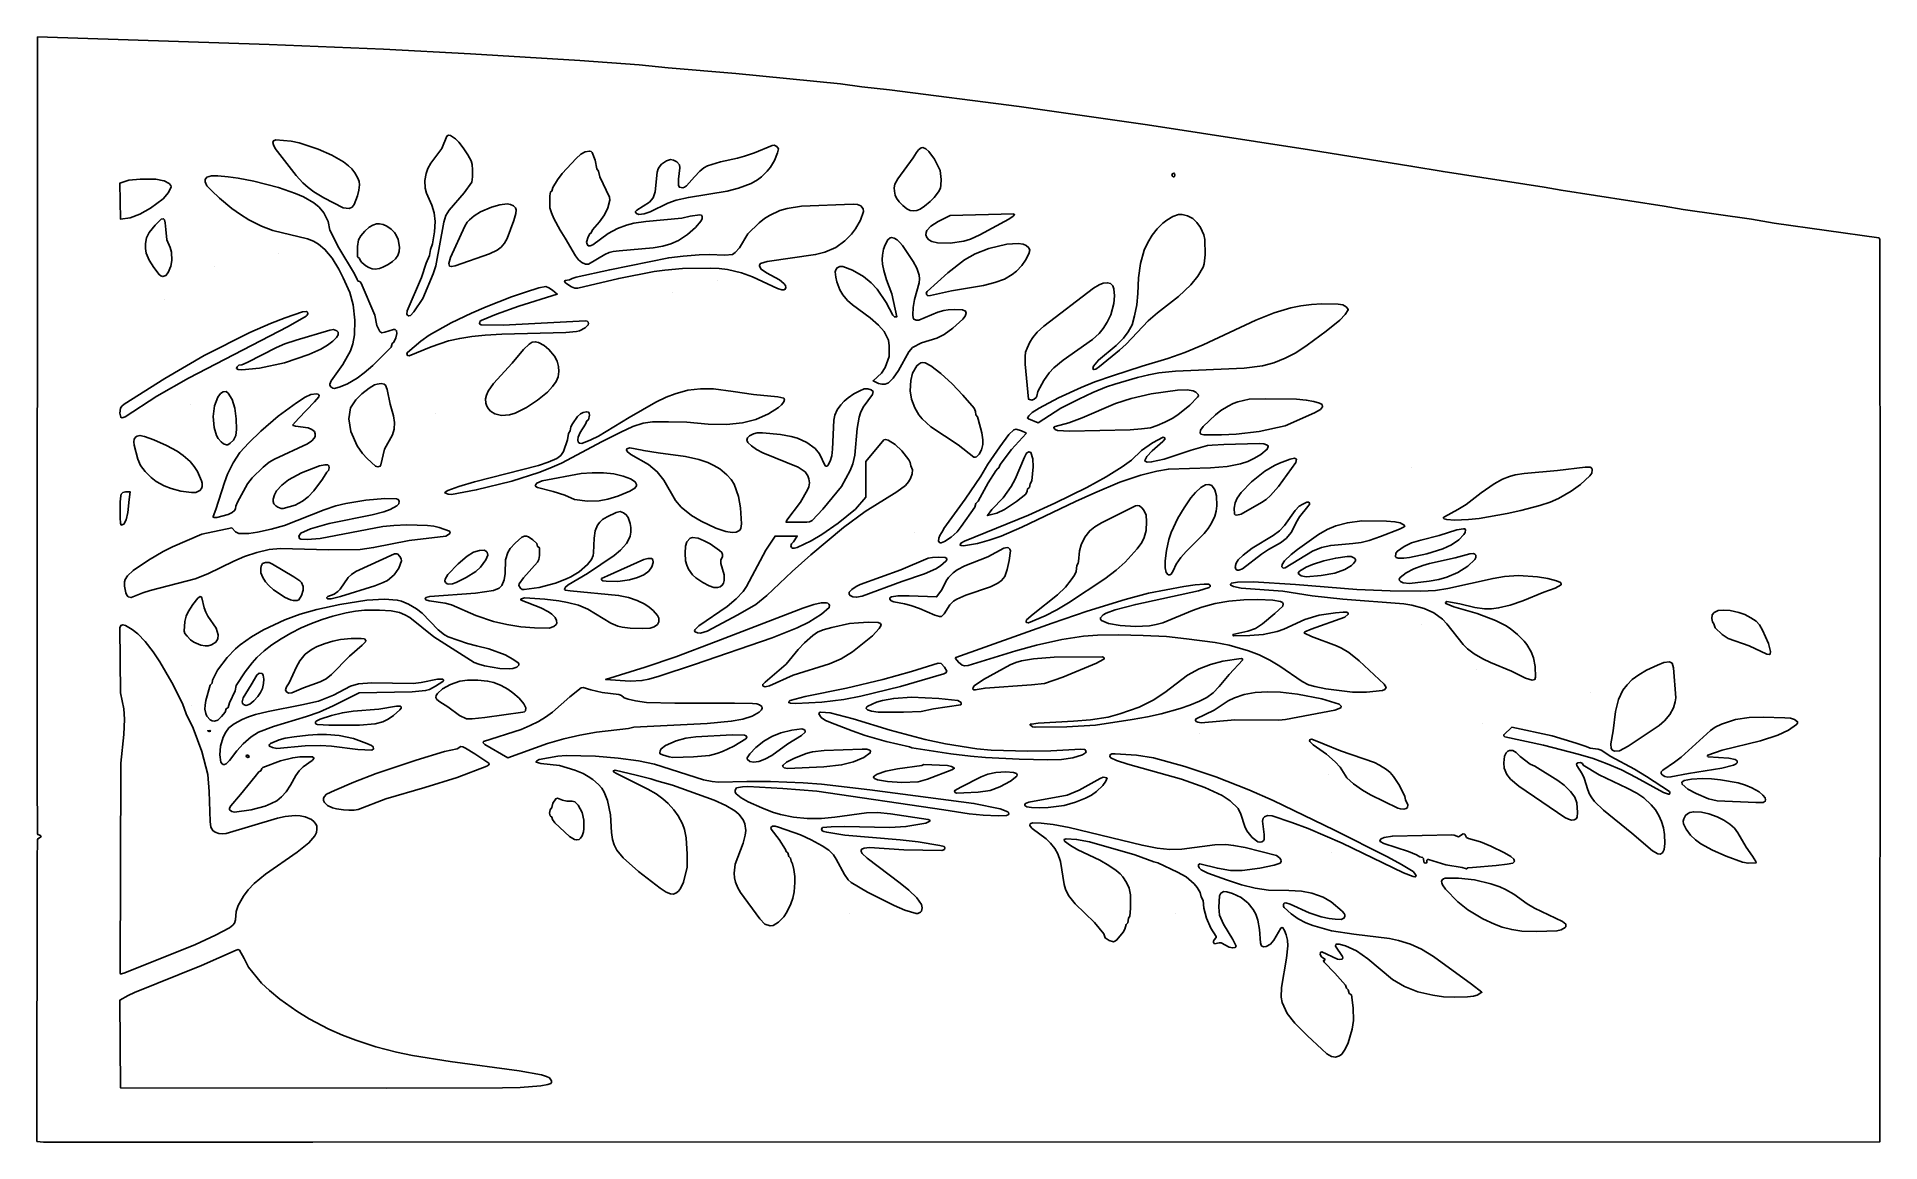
# Model space of a CAD drawing. Header units: millimetres. Extents: x 0 to 1498, y 1 to 900.
import ezdxf

# ---------------------------------------------------------------- set-up
doc = ezdxf.new("R2010")
doc.units = ezdxf.units.MM

msp = doc.modelspace()

# ---------------------------------------------------------------- linework, layer by layer
for points in [[(0.9, 899.8), (0.7, 296.9), (1, 252.2), (1.4, 251.4), (3.5, 250.7), (3.9, 250.1), (3.5, 249.2), (1.4, 248), (1.1, 247), (0.8, 230.2), (0.5, 2), (6, 1.4), (224.6, 1.3), (1497.5, 1.5), (1497.8, 464.3), (1497.5, 735.4), (1496.8, 736.4), (1411.8, 748.3), (1393.2, 751.5), (1337.8, 759.5), (1322.3, 762.3), (1238.6, 775.1), (1225, 777.6), (1142.8, 790.3), (1116.7, 794.8), (1034.4, 807.9), (902.8, 828.3), (798.4, 843.2), (693.1, 856.7), (670.7, 859.1), (653.4, 861.7), (568.2, 870.1), (513.3, 874.6), (489.8, 877), (441.6, 880.6), (352.7, 886.1), (282.1, 889.7), (189.2, 893.6)], [(213.5, 813.6), (228.9, 808.5), (240, 803.7), (249.5, 798.1), (253.6, 795), (256.4, 792.4), (258.8, 789.3), (261.2, 784.9), (262.2, 782.2), (262.5, 779.4), (262.1, 775.2), (260.9, 770.5), (258.2, 763.5), (256.5, 761.4), (254.1, 760.4), (249.2, 760.8), (233.6, 768.9), (225.6, 773.8), (220.8, 777.3), (216.5, 781.2), (211, 787.2), (194.2, 809), (192.6, 811.9), (192.1, 813.9), (192.8, 815.4), (194.5, 816.1), (207.2, 815)], [(340.5, 816.8), (343.3, 814.1), (346.9, 809.6), (350.6, 804), (353.2, 799.1), (354, 796), (354.3, 791.8), (354.3, 786), (353.8, 781.7), (347.6, 773), (335.5, 758.9), (332.8, 754.5), (331.1, 749.2), (324.5, 713.6), (322.5, 707.1), (313.9, 687.2), (306.8, 676.4), (303.9, 673.4), (302.5, 673), (301.7, 673.5), (301.1, 674.4), (301.3, 677.2), (312.9, 704.2), (316.8, 715.9), (319.5, 722), (320.3, 726.9), (321.9, 731.5), (323.4, 741.2), (324, 749.7), (323.2, 756.8), (321.4, 762.9), (317, 772.8), (315.8, 776.9), (315.6, 783.1), (316.6, 788.8), (318.1, 792.7), (320.6, 797.1), (329.5, 809.1), (333.6, 819.1), (334.9, 819.9), (336.6, 819.7)], [(601.5, 810.6), (602.9, 808.8), (602.2, 805.5), (599.7, 799.2), (596.4, 793.8), (593.7, 790.5), (589.1, 786), (585.9, 783.5), (580.7, 780.6), (570.4, 776.7), (561.2, 774.3), (529.8, 769.3), (519.7, 767.1), (513.1, 764.7), (498.7, 757.7), (493.7, 755.9), (489.4, 755.5), (487.5, 756.3), (486.8, 757.2), (486.8, 757.9), (487.8, 758.9), (498.1, 765.5), (501.2, 768.9), (502.8, 773.7), (504.5, 789.8), (505.1, 792.5), (505.9, 794), (507.9, 796.2), (512, 799.1), (515.3, 800), (517.6, 799.7), (520.4, 798.1), (522.4, 795.7), (522.9, 793.4), (521.8, 784), (521.7, 778.9), (522.4, 777.6), (525.3, 777.2), (526.7, 777.7), (528.2, 778.8), (534.6, 786.1), (539.1, 790.6), (542.2, 793.3), (545.2, 794.9), (555.7, 798.2), (569.6, 801.1), (575.3, 802.7), (583.5, 805.6), (597.7, 811.5), (599.5, 811.7)], [(725, 806.6), (729.7, 800.4), (734.3, 791.2), (735, 783.9), (734.9, 779.2), (734.4, 776.8), (732.9, 773.8), (729.4, 769.2), (726.2, 766), (721.5, 762.1), (718, 759.8), (715.3, 758.6), (712.4, 758.3), (709.8, 758.7), (707.1, 760.1), (704, 762.6), (700.9, 765.7), (698.8, 768.7), (697.8, 771), (697.1, 774.5), (697, 777.1), (697.5, 780), (699.8, 784.5), (712.2, 801.4), (714.9, 805.9), (716.7, 808), (718.9, 809.7), (720.2, 810), (722.5, 808.7)], [(451.7, 805.8), (454.1, 799.6), (455.4, 792.5), (456.6, 790.7), (457.9, 786), (465.6, 769.6), (466, 767.1), (464.4, 760.8), (461.6, 755.2), (457.5, 749.4), (451.8, 742.9), (450.8, 740.4), (449.6, 739.7), (448.3, 737.3), (447, 733), (447.4, 731.4), (448.4, 730), (449.9, 729.9), (452, 730.8), (464.7, 739.9), (472.1, 744), (479.5, 746.8), (485.3, 748.3), (495.3, 749.8), (524.5, 752.5), (531.1, 754), (539, 755), (540.3, 754.8), (540.9, 753.8), (540.9, 752.2), (540.2, 750.2), (535.6, 744.9), (529, 739.1), (521.8, 734.4), (515.6, 731.5), (509.1, 729.6), (501.1, 728.3), (473.5, 726), (468.5, 725.3), (465.5, 724.5), (461.9, 723), (448.5, 715.1), (446.2, 715.1), (443.2, 716.3), (440.4, 718.6), (438, 721.7), (429.7, 736.1), (425.5, 742.6), (420.5, 752.1), (418.5, 756.7), (417.3, 760.7), (417.2, 770.7), (417.6, 773.8), (418.7, 774.5), (419.5, 777.4), (423.5, 783.6), (427.3, 788.6), (438.6, 801), (442.4, 804.4), (446, 806.4), (449.5, 806.9), (450.8, 806.6)], [(103.6, 782.9), (104, 782.8), (108, 780.5), (109.3, 778.9), (109.6, 777.8), (107.5, 773.3), (103, 768.2), (92.7, 760.6), (84.1, 755.8), (76.4, 752.8), (68.5, 751.5), (67.9, 781), (75.3, 783.3), (84.4, 784.1), (97.1, 784)], [(155.8, 786), (163.9, 784.9), (176.8, 782.4), (196.8, 777.4), (210.7, 772.5), (217, 769.7), (225.6, 764.9), (229.8, 761.5), (233.6, 756.7), (237.2, 749.6), (238.6, 742.8), (245.8, 728.2), (258.5, 707.1), (260.8, 702.7), (261.2, 701.4), (263, 700.6), (263.8, 699.7), (274.9, 673.6), (276.7, 665.2), (279.2, 660.4), (280.7, 659.3), (283.2, 659.7), (290.1, 661.9), (291.6, 661.9), (292.7, 660.9), (292.9, 658.6), (292, 655.1), (290.6, 651.5), (289.1, 650.5), (288.3, 647.5), (273.4, 632.7), (266.5, 626.7), (260.6, 622.3), (252.7, 617.7), (246.8, 615.2), (242.3, 614.1), (240.9, 614.3), (239.4, 615.3), (238.6, 616.6), (238.5, 617.6), (239.5, 620.2), (249.1, 633.5), (255.4, 644.5), (257.2, 650.3), (258.5, 657.7), (258.9, 669.6), (257.4, 681.9), (254.6, 691.9), (249.2, 703.8), (245.7, 711.1), (240.3, 720), (234.5, 727), (229.3, 731.4), (225.1, 733.7), (220.4, 735.5), (192.3, 742.4), (183, 745.8), (172.7, 751.2), (165.8, 755.5), (158.9, 760.4), (148.8, 768.7), (142.3, 774.8), (138.7, 778.8), (137.1, 782), (137.1, 783.8), (138.7, 785.7), (142.3, 786.7), (147.4, 786.8)], [(925, 787.5), (924.7, 786.3), (923.8, 786), (922.9, 786.5), (922.4, 787.7), (922.9, 788.5), (924.1, 789), (924.7, 788.6)], [(387.8, 762.4), (389.3, 760.9), (389.9, 759.1), (389.5, 756.3), (387.9, 750.5), (382.5, 735.8), (380.3, 732.1), (377.6, 728.9), (374.5, 726.5), (368.3, 723.5), (340.2, 713.8), (337.2, 713), (335.8, 713.5), (335.1, 715.7), (336.6, 720.5), (348.2, 746), (350, 749.1), (351.8, 751.2), (355.7, 754.3), (361, 757.6), (369.8, 761.5), (376.5, 763.3), (382.6, 764), (385.3, 763.6)], [(669.8, 762.4), (671.8, 760), (671.9, 757.9), (669.6, 750.8), (665.4, 743.7), (662.2, 739.4), (656.8, 733.9), (649.5, 728.7), (640.7, 724.8), (633.1, 722.8), (593.7, 717.2), (588.4, 715.6), (587.6, 714.3), (587.5, 713.5), (588.8, 710.9), (593.1, 708), (603.7, 702.2), (607.4, 699.3), (608.6, 697.7), (609, 696.1), (608.4, 694.8), (607.4, 694.3), (605.6, 694.3), (602.1, 695.3), (581.9, 704.7), (572.9, 708), (561.6, 710.6), (554.7, 711.5), (547.8, 711.9), (524.9, 711.5), (510.6, 710.2), (502, 709.1), (473.2, 703.4), (439.9, 695.4), (437.6, 695.4), (434.7, 696.6), (430.2, 699.6), (429.2, 701), (429.6, 701.7), (433.2, 702.3), (435.3, 703.3), (438.7, 704.4), (465.9, 710.5), (513.8, 720.2), (525.5, 721.6), (538.5, 722.5), (546.6, 722.8), (559.4, 722.4), (565.5, 723), (567.8, 724.4), (571.3, 728.4), (577.9, 739.6), (587.1, 748.7), (591.5, 752.2), (595.5, 754.7), (604.1, 758.6), (610, 760.4), (621.7, 762.1), (663.5, 763.8), (667, 763.5)], [(105.2, 743.2), (106.2, 734.9), (108.8, 728.7), (110, 724.9), (110.1, 718.1), (109.4, 713.5), (107.2, 708.2), (105.3, 705.7), (102.9, 705), (101.2, 705.5), (99.8, 706.6), (95.4, 712.4), (91.6, 718.3), (89.3, 723.9), (88.7, 727.7), (88.7, 731.7), (89.6, 736.5), (91.6, 740.7), (96.5, 746.8), (101.5, 751.6), (103.3, 752), (104.3, 751), (104.8, 748.6)], [(793.5, 754.1), (790.1, 751.5), (766.6, 738.9), (758.8, 735.3), (753.4, 733.6), (742.5, 732.1), (732.1, 732.3), (727.5, 733.5), (725.1, 734.8), (723.3, 736.7), (722.5, 738.8), (722.8, 740.9), (723.5, 742.4), (726.7, 745.8), (732.7, 749.7), (742.4, 754.5), (794, 755.9), (794.7, 755.4)], [(939.5, 752.1), (942.8, 749), (945.8, 744.8), (948.5, 739), (949.3, 735.1), (949.5, 722.5), (948.8, 715.2), (947.9, 712.5), (943.7, 705.2), (938, 698.3), (927.8, 688.8), (910.8, 675.6), (903.1, 668.9), (885.3, 650.1), (879.9, 645.1), (863.8, 631.8), (860.6, 629.8), (859.3, 629.3), (858.8, 629.5), (858.4, 630.1), (858.9, 632.1), (862.8, 637), (877.3, 648.9), (883.3, 654.9), (887, 660.1), (890.1, 665.8), (892.2, 673), (893.9, 682.1), (894.9, 691.3), (895.3, 703.9), (897, 715.7), (900.1, 726.3), (903, 732.6), (906.5, 738.5), (910.5, 743.7), (915.2, 748.4), (918.4, 750.9), (923.2, 753.9), (927.9, 755.3), (930.8, 755.4), (935.2, 754.4)], [(284.9, 745.9), (288.2, 743.5), (291, 740.7), (292.4, 738.5), (294, 735.1), (295, 728.9), (294.7, 725.4), (293.7, 722.2), (291.9, 719.4), (289.4, 717.1), (285.9, 714.7), (281.5, 712.6), (278.7, 711.6), (275.4, 711.1), (273, 711.3), (270.1, 712.2), (267.7, 713.6), (264.6, 716.3), (263.3, 717.7), (262.7, 719.6), (261, 721.1), (261, 729.5), (261.9, 734.8), (263.7, 738), (266.9, 741.8), (270.4, 745.1), (273.3, 746.7), (276.4, 747.7), (278.8, 747.9), (281.9, 747.3)], [(699.4, 734.9), (701.6, 732.7), (703.6, 730.1), (712.4, 717.1), (715.4, 711.7), (717.3, 706.2), (717.6, 703.2), (717.3, 699.8), (713.4, 686.4), (712.2, 679.7), (712.1, 673.9), (712.4, 671.4), (712.9, 670.2), (714.7, 669.4), (716.9, 669.6), (732.4, 675.9), (737.3, 677.4), (740.7, 677.9), (746.1, 678.2), (752.4, 677.9), (754.9, 676.7), (755.4, 675.3), (754.6, 672.8), (752.6, 670.3), (744.5, 663.1), (737.6, 657.9), (731.6, 654.9), (719, 651.1), (711.9, 647.2), (708.9, 643.8), (700.4, 628.6), (696.2, 622.3), (692.2, 618.6), (689.7, 617.6), (686.9, 617.4), (684.1, 618), (679.7, 620.2), (686.7, 626.5), (689.5, 631.1), (692.7, 640.1), (692.9, 648.6), (692.4, 653.2), (688.8, 660.4), (684.3, 665.5), (677.5, 671.4), (663, 682), (659.1, 685.5), (655.2, 690), (652.8, 694.1), (650.3, 700.6), (649.4, 704.4), (649.1, 708.7), (649.4, 710.3), (650.5, 712), (652.7, 713.1), (655.1, 713), (663.1, 710.2), (672, 704.9), (678.1, 699.9), (683.1, 694.6), (690.4, 683.9), (695.8, 673.5), (697.1, 672.1), (699, 672.2), (694.9, 690.8), (690.6, 702.2), (688.4, 709.8), (687.3, 715.1), (687.1, 718.7), (687.3, 722.3), (688.3, 727.1), (689.6, 730.7), (691.7, 734.9), (693.6, 736.4), (694.8, 736.8), (697, 736.3)], [(196.5, 723.3), (196.5, 723.3)], [(804.1, 730.3), (806.2, 728.4), (807, 726.4), (806.4, 723.4), (803.7, 718.3), (800.6, 714), (796.4, 709.3), (792.8, 706.5), (786.4, 702.9), (778.8, 700), (769.4, 697.6), (743.6, 693.4), (726.3, 689.6), (724.3, 689.4), (723.3, 690.2), (723, 691.5), (723.6, 692.8), (740.4, 708), (753.9, 718.6), (762.6, 723.5), (773.9, 727.9), (788.5, 731.4), (797.5, 731.8), (801.8, 731.2)], [(144.7, 713.2), (144.7, 713.2)], [(419.4, 693.8), (423.2, 690.7), (391.9, 680.8), (373.8, 674.5), (361.4, 669.2), (360.4, 668.3), (360.1, 666.5), (361.3, 665.6), (379.3, 665.4), (446.2, 668.9), (447.5, 668.6), (448.4, 668), (448.7, 666.8), (448.4, 665.7), (446, 663.4), (441.2, 660.9), (438.8, 660.3), (430.1, 659.6), (378.2, 658.2), (364.6, 657.4), (353.8, 656.3), (344, 654.7), (335, 652.6), (320.9, 647.9), (302.8, 640.6), (301.5, 640.9), (301.1, 642.4), (301.6, 643.3), (312.3, 652.4), (319.3, 657.3), (337.1, 667.4), (353.6, 675.3), (365.5, 680.4), (386.1, 688.4), (397.3, 692.4), (408.2, 695.7), (414, 696.9), (416.5, 695.8)], [(516.9, 692.2), (516.9, 692.2)], [(553.5, 702.1), (553.5, 702.1)], [(872.6, 699.2), (874.4, 697.4), (875.4, 695), (876, 689.4), (875.4, 683), (872.8, 673.9), (869.8, 667.8), (866.7, 662.8), (863.5, 658.8), (858, 653.7), (834.3, 637), (826.6, 630.8), (822.7, 626.8), (818.5, 620.6), (813.7, 611.4), (812.9, 607.8), (812.2, 606.7), (810.6, 605.3), (808.8, 604.5), (806, 605.3), (803.4, 633.8), (803.2, 640), (803.7, 643.4), (805, 646.8), (807.2, 651.5), (809.5, 655.4), (813.1, 659.7), (818.4, 664.7), (858.8, 695.4), (863.5, 698.3), (866.6, 699.5), (870.3, 699.9)], [(220.5, 675), (220.2, 673.7), (219.2, 672.8), (204.7, 664.4), (123.7, 622.3), (98, 607.7), (72.1, 590.9), (69.7, 590.2), (68.6, 590.6), (68, 593.8), (68.5, 597.9), (69.5, 599.6), (71.3, 601.3), (104.5, 622.1), (136.5, 640.7), (173.5, 659.5), (190.2, 666.9), (202.3, 671.5), (216.4, 676.4), (219.6, 676.5), (220.3, 675.9)], [(104.2, 686), (104.2, 686)], [(1064.1, 680.4), (1065.4, 678.8), (1065.7, 678), (1063.3, 674), (1058.9, 669.5), (1047.8, 660.6), (1032.4, 649.2), (1023.1, 643), (1014.4, 638.5), (1005.2, 634.9), (996.2, 632.4), (981.2, 630.4), (925.3, 628), (912, 626.6), (903.7, 625.1), (894.5, 622.9), (876.1, 617.5), (869.5, 615.2), (858.4, 610.7), (846.8, 605.4), (832.3, 597.9), (813.8, 586.1), (806, 589.2), (805.2, 589.9), (806.2, 591.7), (809, 594.4), (814.6, 598), (830.3, 606.4), (848.7, 614.9), (859.8, 619.3), (874.3, 624.3), (898.3, 632.2), (919.3, 638.4), (933.1, 643.2), (947.8, 649.4), (990.6, 669.4), (1005.7, 675.5), (1019.1, 679.5), (1027.3, 681.2), (1035.8, 682.2), (1044.4, 682.7), (1057.5, 682.5), (1061.3, 681.9)], [(244.1, 660.9), (245.3, 659.7), (245.3, 657.5), (243.8, 655.4), (241, 652.4), (236.7, 649.2), (231.1, 645.9), (221.5, 641.5), (201.6, 634.9), (181.3, 630.6), (167, 629.1), (164, 629.5), (162.6, 630.3), (163.1, 631.6), (164.6, 632.8), (166.9, 633.3), (171.2, 635.2), (195.1, 647.4), (201.8, 650.2), (211.1, 653.3), (238.5, 661.4), (241.4, 661.8)], [(412.6, 648.8), (416.4, 645.7), (421.1, 640.2), (423.1, 636.2), (424.3, 631.9), (424.6, 627.7), (423.9, 623.5), (422.4, 619.7), (419.4, 615.5), (415.2, 611), (407.2, 604.4), (398.2, 598.6), (388.9, 594), (384.3, 592.5), (377.9, 592.1), (372.5, 593.4), (369.1, 595.6), (367.4, 597.4), (366.1, 599.6), (365.3, 602), (365, 605.5), (365.7, 608.5), (367.2, 611.9), (371.5, 618.1), (386.6, 634.6), (395.9, 645.8), (400.3, 650.1), (402.8, 651.6), (405.4, 651.9), (408, 651.3)], [(726.6, 632.4), (734.9, 626.1), (743.9, 617.8), (752.8, 608.5), (761.8, 598), (762.9, 595.2), (763.2, 592.6), (764.5, 590.9), (765.2, 589), (768, 578), (768.8, 572.3), (768.8, 568.5), (767.8, 564.1), (766, 560.6), (763.8, 558.5), (762.7, 558.1), (761.5, 558.2), (748.8, 568.1), (726.6, 582.7), (719.6, 589.2), (716.9, 592.6), (713.6, 598.3), (710.9, 605.4), (710, 612), (710.4, 620.6), (711.9, 626.4), (715.4, 632.5), (716.8, 633.8), (718.5, 634.7), (720.3, 635), (722.1, 634.7)], [(283.8, 616.8), (285.1, 613.1), (287.4, 601.2), (290.3, 591.8), (291, 586.3), (290.8, 580.9), (289.4, 576.2), (283, 564.6), (280, 551.8), (279.4, 550.9), (277.5, 550.2), (275.6, 550.9), (268.7, 557), (265.1, 561), (260.8, 567.3), (255.5, 579), (253.8, 589.4), (255.4, 598.3), (259.5, 604.7), (264.5, 609.6), (270.3, 614.3), (274.8, 616.9), (277, 617.6), (280.1, 617.9), (282.6, 617.6)], [(125.5, 600.6), (125.5, 600.6)], [(229.8, 608.2), (229.6, 607.3), (226, 603.1), (213.1, 589.7), (208.4, 584.4), (208.8, 583.8), (210.7, 583.4), (220.9, 581.9), (223.9, 580.7), (225.9, 578.9), (226.7, 577.2), (226.6, 575), (225.7, 573.6), (223.8, 571.4), (220.4, 569), (193.5, 556.6), (189.3, 554.1), (184.2, 549.9), (175.5, 541.3), (171.7, 536.5), (163.5, 521.5), (162.2, 518.4), (161.9, 516.1), (161.1, 514.7), (159.1, 513.1), (156, 511.6), (146.7, 509.2), (144.5, 509.1), (143.7, 509.5), (143.6, 510), (145.9, 515.7), (152.8, 537.5), (155.4, 544.4), (159.9, 553.6), (165.5, 561.9), (172.6, 569.9), (182.5, 579.3), (196.4, 591.4), (211.3, 602.4), (218.4, 606.9), (223.1, 609), (227.6, 609.7), (229, 609.3)], [(156, 610.2), (159.1, 605), (161.3, 598), (162.5, 589.3), (162.8, 580.6), (162, 575.7), (160.3, 572.1), (157.5, 569.4), (155.6, 568.3), (154.5, 568.2), (152.2, 569.1), (150.1, 570.6), (147.8, 573.2), (146.4, 575.7), (144.5, 582.3), (143.8, 591.2), (144.8, 599.9), (147.5, 607), (149.8, 609.8), (151.8, 611.3), (154.4, 611.4)], [(566.2, 611.6), (582.6, 609.1), (602.5, 607.1), (607.2, 606.2), (607.8, 605), (607.3, 603), (605.5, 600.6), (603, 598.6), (594.9, 593.3), (584.6, 588.8), (573.6, 586), (560.7, 584.7), (545.7, 585), (528.4, 586.5), (513.7, 587), (500.5, 586.9), (492.9, 585.7), (484.5, 583), (474.9, 578.6), (459.6, 570.8), (426.6, 553.4), (417.3, 549.1), (408.3, 545.6), (386.3, 538.7), (357.4, 531.5), (337.2, 527.7), (334.7, 528), (332, 529.1), (332.2, 529.6), (334.2, 531.1), (343.4, 534.4), (356.1, 538), (407.9, 551.3), (415.9, 554), (422.8, 557.1), (426, 559.4), (428.4, 562.8), (431.6, 572.2), (432.3, 577.3), (433.7, 579.5), (434.3, 582.9), (435.5, 585.2), (439.6, 591.1), (442.1, 593.3), (444.4, 594.5), (446.8, 595), (448.6, 594.6), (449.2, 593.8), (449.5, 592.2), (448.6, 588.5), (447.2, 587.6), (446.2, 585), (441.8, 578.1), (440.3, 574.5), (440, 572.2), (440.3, 570.4), (441.4, 569.4), (443.1, 569.2), (450.6, 572.2), (456.6, 575.2), (481.6, 590.4), (503.2, 602.9), (511.8, 607), (519, 609.7), (529.3, 612.5), (539.6, 613.8), (550.1, 613.8)], [(678.1, 613), (679.7, 611.4), (679.4, 609.2), (671.8, 598.8), (669.6, 594.2), (668.5, 590.6), (666.9, 581.5), (664.9, 559.8), (663.4, 552.6), (661.1, 547.2), (654.2, 534.2), (639, 515.9), (630.2, 506.6), (628.1, 505.6), (625.8, 505.2), (609.1, 505.3), (609.8, 506.9), (620.7, 521.7), (626.6, 531.6), (627.5, 534.1), (628, 537.4), (627.7, 540.6), (626.8, 543.1), (624.6, 546.2), (618.9, 550), (590.2, 561.6), (585.2, 564.3), (580.9, 567.3), (577.9, 570.2), (577.2, 572.1), (577.7, 573.8), (579.4, 575.4), (582.5, 577), (585.6, 577.8), (590, 577.9), (604.5, 576.7), (613.1, 575), (618.3, 573.5), (625.9, 570.2), (632.6, 565.3), (636.2, 560.9), (640.8, 551.2), (641.6, 550.7), (642.3, 550.8), (643.1, 551.5), (644.9, 554.8), (646.2, 559.2), (646.8, 564.7), (647.9, 588.2), (648.7, 592.4), (650.6, 596.6), (653.6, 600.7), (656.3, 603.6), (659.4, 606.3), (664, 609.5), (668.9, 612.2), (672.5, 613.6), (675.4, 613.8)], [(942, 611), (943.9, 609), (944, 608.1), (943.4, 606.9), (937.2, 600.4), (927.4, 592.6), (922.8, 589.7), (916.8, 586.5), (910.6, 583.8), (905.2, 582.1), (897.9, 581.1), (888.5, 580.5), (839.4, 579.2), (829.5, 579.8), (827.7, 580.6), (826.5, 581.9), (826.6, 582.4), (827.8, 583), (838.7, 586), (849.5, 590.1), (876.6, 601.8), (889.3, 605.9), (905.7, 609.5), (927.1, 612.5), (934.9, 613), (939.7, 612)], [(1037.8, 603.5), (1042.5, 602), (1044.6, 600.9), (1044.9, 599.1), (1043.2, 597), (1038.2, 594.3), (1014.5, 583.7), (993.3, 579.1), (974.7, 576.8), (962.8, 576.2), (948.5, 576.2), (946.1, 576.9), (945.4, 578), (945.7, 580.1), (947.8, 583.1), (957.8, 592.5), (962.3, 596), (968.2, 599.7), (972.3, 601.8), (976, 603), (985.2, 605.2), (998.6, 605.6), (1023.7, 605.2), (1031.7, 604.6)], [(324.4, 593.4), (324.4, 593.4)], [(95.4, 572.3), (105.9, 567.6), (114.6, 562.9), (119.4, 559.5), (125, 554.5), (128.2, 550.6), (130.9, 546.5), (134.2, 538.9), (134.7, 537), (134.8, 534.2), (134.3, 532.8), (132.9, 531), (129.6, 529.5), (126.1, 529.3), (117.5, 530.6), (109.5, 532.7), (103.9, 534.9), (97.4, 538.5), (93.4, 541.7), (88.6, 546.5), (84.7, 551.5), (82.4, 556.6), (79.6, 567.9), (79.2, 570.5), (79.5, 572.8), (80.9, 574.7), (81.9, 575.3), (84.2, 575.8), (88, 574.9)], [(697.7, 568.4), (703, 563.2), (708.7, 555.9), (709.8, 553.9), (710.3, 551), (711.7, 547.8), (711.5, 544.6), (710.1, 540.8), (708.5, 538), (706, 535.1), (699, 530.1), (673.3, 514), (655.7, 501.1), (629.2, 478.8), (614.1, 465.1), (593.5, 445.6), (584.4, 438.5), (570, 430), (545, 416.7), (539.6, 415.1), (537.1, 415.3), (535.2, 416.2), (534.8, 416.9), (534.9, 417.8), (538.1, 421), (561.3, 436.7), (568.6, 443), (574.1, 448.9), (576.9, 453.1), (592.7, 482.6), (600.1, 494), (618.1, 494), (615.2, 489.4), (613.4, 487.8), (613, 486), (613.5, 484.8), (614.4, 484.3), (616, 484.2), (618, 484.7), (629.5, 490.2), (638.2, 495.4), (651.5, 504.6), (665.5, 516), (674, 525.5), (674, 554.6), (688.5, 572.2), (689.9, 572.6), (692, 572.1)], [(800.4, 579.5), (803.9, 577.8), (804, 577.5), (792.3, 564.3), (783, 552.2), (781.8, 549.4), (780.8, 548.8), (779.4, 547.1), (773.2, 537.3), (765.1, 522.4), (763.2, 520.6), (762.3, 517.5), (751.4, 501.9), (748, 497.5), (743.3, 493.1), (737.7, 489.5), (735.1, 488.4), (734, 488.5), (733, 490), (733.3, 492.4), (734.1, 494.6), (736.7, 498.7), (737.3, 500.3), (754.7, 524.1), (767.3, 542.7), (773, 552.5), (782.6, 566.6), (790.1, 576.6), (794, 580.5), (796, 580.9)], [(917, 573.1), (915.1, 570.8), (906.5, 563.4), (902.1, 558.8), (900.4, 555.5), (900.8, 554.8), (902.3, 554.1), (906, 554.3), (916.1, 556.6), (938.2, 563.9), (951.3, 567.5), (955.3, 568), (964.8, 568.4), (993.5, 569.2), (997.2, 568.9), (999.4, 568.3), (1000.6, 567.4), (1000.8, 566.7), (999.9, 564.6), (994.8, 560.4), (989.7, 557.3), (984.1, 554.7), (978.1, 552.7), (967.3, 550.6), (953.9, 549.5), (919.7, 548.5), (910.3, 546.9), (897.2, 543.4), (880.3, 537.8), (859.9, 529.2), (844.3, 522.1), (800.6, 501.2), (783.9, 494), (774.1, 490.7), (764.6, 488.1), (753.3, 486.2), (751.4, 486.3), (750.4, 486.7), (751, 488.2), (754, 490), (806.1, 511.1), (827.4, 520.7), (853.4, 533.6), (869.2, 542.2), (882, 550.3), (889.6, 555.6), (897.9, 563.5), (906.8, 569.7), (915.5, 574.4), (916.6, 574)], [(492.1, 563.9), (493.2, 563.7), (505.3, 561.6), (527.5, 558.6), (538.2, 556.2), (545.5, 553.8), (550.5, 551.4), (555.3, 548.6), (561.1, 543.8), (564.5, 540), (566.9, 536.3), (570.5, 526.2), (572.1, 516.9), (572.9, 504), (572.3, 500.3), (571.4, 498.9), (570.1, 497.9), (568.6, 497.3), (565.4, 497), (560.1, 497.7), (551.9, 500.4), (540, 506), (532.3, 510.7), (523.9, 517.6), (519.2, 522.9), (509.8, 539.4), (504.4, 546.3), (497.4, 552.1), (482.9, 560.3), (479.9, 562.8), (479.5, 564.1), (479.8, 564.8), (482.1, 565.8)], [(809.4, 556.8), (809.7, 550.2), (808.8, 538.9), (807.3, 536.6), (806.7, 533.6), (805.2, 532.4), (804.9, 530.5), (803.8, 528.2), (796.4, 522), (786.6, 515.6), (780.2, 512.5), (772.7, 510.7), (776.3, 515.5), (785.4, 525.1), (792, 534.2), (795.3, 540.2), (802.7, 558.2), (804.4, 561.5), (806.3, 562.6), (808, 562)], [(1023.1, 553.7), (1009, 534.2), (1002.7, 526.9), (999, 523.7), (995.3, 521.3), (978.9, 511.9), (975.2, 511), (974, 511.2), (973.4, 511.7), (973.1, 516.6), (973.9, 520.9), (975.6, 524.8), (978.8, 529.3), (987.1, 538.2), (998, 546.7), (1005.9, 551.4), (1010, 553.3), (1018.5, 556.5), (1022, 557.3), (1023.7, 556.4)], [(238, 549.5), (237.5, 547.2), (236, 546), (232.4, 540.2), (225.4, 530.7), (220.9, 525.8), (216.4, 522.3), (210.2, 519.2), (200.7, 516.4), (198.9, 516.5), (196.3, 517.4), (194.5, 518.6), (193.1, 520.1), (192.4, 522), (192.4, 524.1), (193.4, 527.5), (195.2, 530.8), (199.4, 535.3), (205, 539.6), (215.5, 545.3), (230.2, 551), (234.3, 551.9), (236.9, 551.8), (237.7, 551.2)], [(476.7, 542.8), (482.6, 540.6), (486.4, 538), (487.6, 535.8), (487.5, 534.8), (486.3, 532.9), (482.2, 530.4), (472.5, 526.5), (464.4, 524.1), (457.3, 522.7), (447.7, 522.4), (437.3, 523.7), (429.3, 527.2), (419.8, 530.3), (407.3, 533.6), (405.8, 534.2), (405.4, 534.9), (405.7, 536), (406.6, 537.1), (411, 538.8), (442.7, 544.9), (451.7, 545.4), (460.8, 545.3), (469.3, 544.5)], [(1117, 550), (1117, 550)], [(1264, 547.8), (1263.5, 545.2), (1262, 542.9), (1254.3, 535.8), (1246.9, 530.4), (1236.6, 524.6), (1229.8, 521.7), (1221.5, 518.9), (1206, 514.8), (1194.8, 512.3), (1172.1, 508.3), (1163.5, 507.4), (1152, 507), (1145.7, 507.4), (1143.6, 508), (1143, 508.7), (1143.1, 509.2), (1143.8, 509.7), (1154.8, 515.7), (1161.4, 519.7), (1173.7, 529.2), (1184.2, 536.4), (1191, 540.2), (1196.7, 542.5), (1201.3, 543.7), (1208.7, 544.9), (1235.8, 547.2), (1258.2, 550.1), (1262.3, 549.9), (1263.5, 549.1)], [(75.6, 523.8), (74.4, 513.1), (73.1, 507.2), (71.1, 503.6), (69.1, 503), (68.4, 504.5), (68.1, 508.9), (68.1, 521.9), (68.6, 526.8), (69.1, 528.2), (70.4, 529.4), (72.6, 530), (76.2, 530)], [(294.8, 522.3), (294.5, 520.1), (293, 518.5), (287.4, 515.6), (282.3, 513.8), (272.8, 511.2), (238, 504.2), (222.7, 499.8), (214.8, 496.4), (213.2, 493.8), (213.8, 492.1), (214.8, 491.6), (220.2, 491.2), (230.7, 492.1), (281.5, 501.7), (290.4, 502.7), (301.1, 503.1), (317.7, 502.7), (322.9, 502), (327.4, 500.9), (335.7, 497.9), (336.1, 496.9), (335.7, 495.8), (332.7, 493.8), (302.9, 490.3), (274, 484.6), (263.2, 483.2), (237.4, 482.7), (198.3, 483.8), (189.3, 483), (179.1, 480.7), (169.2, 477.3), (160.5, 473.6), (139.3, 463.2), (129.1, 459.3), (92.6, 449.9), (86.6, 448), (77.1, 444), (74.8, 444.7), (73.6, 446), (72.7, 447.9), (71.8, 453.3), (71.8, 456.9), (72.2, 458.8), (74, 461.6), (78.7, 465.9), (91.1, 474.4), (103, 481.4), (110.8, 485.3), (134.6, 495.5), (158.8, 500.6), (161.8, 497.4), (164.5, 496.2), (172.6, 496.2), (179.6, 497.1), (190.9, 499.5), (201.7, 502.5), (234, 515.4), (243.4, 518.5), (251.6, 520.5), (267.7, 523.1), (283.1, 524.6), (292.5, 524.4), (294.1, 523.7)], [(957.4, 531.6), (958.8, 526.6), (959, 518.6), (958.5, 514.2), (957.4, 510.1), (954.8, 504.4), (951.9, 500.1), (948.7, 496.2), (934.1, 481.5), (929.8, 476.7), (925.9, 471.1), (923.5, 465.8), (921.8, 463), (920.7, 462.4), (919.5, 462.6), (917.8, 464.5), (917.1, 468.1), (917.1, 473.8), (918, 482.2), (920.1, 491.1), (922, 496.9), (927.3, 508.6), (932.4, 517), (937.9, 525), (941.7, 529.5), (945.9, 533.4), (949.9, 535.6), (952.6, 536), (954.9, 535)], [(477, 513), (479.2, 511.4), (480.8, 509.1), (482.5, 504.3), (483, 500.9), (483, 497.3), (482.4, 493.9), (481.2, 490.9), (479.4, 488.1), (474.5, 482.5), (469.4, 478.2), (447.7, 463.5), (432.1, 454.3), (430, 452.6), (429.1, 450.8), (429.7, 450.1), (433.6, 449.6), (473, 445.8), (481, 444.2), (488.2, 441.7), (494.3, 438.6), (497.9, 436.1), (501, 433.6), (504.6, 429.5), (505.6, 427.4), (505.6, 424.3), (504.6, 422.1), (501.9, 420.1), (498.6, 419.2), (492.1, 418.8), (482.5, 419.1), (476, 419.9), (472.3, 420.9), (466.7, 423.2), (448.1, 434.6), (440.4, 437.8), (431.5, 440.1), (424.6, 441.3), (413.1, 442.6), (396.8, 443.7), (393.9, 443.1), (393.5, 442.7), (393.8, 442), (409.9, 435.7), (416.1, 432.5), (418.9, 430.5), (421.4, 427.8), (422.7, 425.4), (422.8, 423.3), (422.2, 422), (420.5, 420.4), (416.6, 419.2), (404.7, 419.3), (393.5, 420.2), (382.3, 422), (371.3, 424.6), (357.2, 429.4), (337.4, 438.2), (332.1, 439.4), (319.2, 441.3), (316.5, 442.2), (316, 442.7), (316.5, 444), (319.6, 444.9), (356.9, 447.6), (371.4, 449.9), (376.1, 451.8), (378.3, 453.9), (380.2, 458.4), (380.8, 463.6), (381.3, 474.8), (383, 480.6), (385, 483.9), (388.9, 488.3), (394.4, 493), (396.6, 493.9), (398.1, 494), (399.9, 493.3), (403.3, 491), (406.6, 487.9), (407.2, 485.5), (408.6, 484.8), (408.9, 484.2), (408.9, 478.3), (408.3, 475), (407.1, 472.8), (395.9, 460), (392.2, 455.2), (392.1, 453.7), (393.3, 451.6), (394.7, 450.7), (396.4, 450.5), (408.5, 452.2), (421.7, 455.7), (430.6, 459.2), (434.2, 460.9), (440.9, 465), (447.8, 470.9), (451, 474.9), (452.3, 478.1), (452.7, 480.4), (453.2, 492.3), (454, 498.4), (455.8, 502.9), (457.7, 505.4), (460.1, 507.4), (463.7, 509.7), (471.2, 513.3), (474.2, 513.9)], [(899.7, 515.1), (901.5, 511), (902, 505.8), (901.5, 498.6), (900, 492.9), (898.1, 488.9), (894.4, 483.6), (884.5, 472.9), (877.1, 466.3), (868, 459.3), (838.6, 439.7), (828.9, 434), (819.6, 429.2), (805.9, 423.4), (804.3, 423.8), (804, 424.7), (804.5, 425.8), (809.9, 430.6), (829.6, 446.2), (836, 452.5), (840.8, 458.4), (843.4, 462.3), (844.6, 465.3), (845.2, 470.1), (846.3, 471.9), (846.7, 473.3), (847.4, 481.9), (848.7, 486.9), (851.7, 493.1), (855.8, 498.3), (860, 501.6), (865.4, 504.9), (893, 518.6), (894.6, 518.8), (896.2, 518.6), (898.1, 517)], [(1034.5, 520.3), (1033, 518), (1026.2, 509.6), (1023.5, 505), (1019.7, 497.3), (1015.3, 492.1), (1010.6, 488.5), (1000.9, 483), (995.2, 479.3), (979.9, 467.4), (976.8, 466.2), (975.5, 466.3), (974.3, 467.2), (973.8, 469.1), (974.8, 472), (976.4, 474.6), (980.4, 478.6), (987.7, 484.2), (1004.8, 494.5), (1009.8, 498.3), (1013.9, 502.6), (1022.6, 514.7), (1026, 518.2), (1028.8, 520), (1032, 521.5), (1033.7, 521.5)], [(713.3, 497), (713.3, 497)], [(1107.8, 504.8), (1111.3, 503), (1111.6, 502.2), (1111.2, 501.6), (1107.3, 499.5), (1092, 493.6), (1082.7, 490.5), (1076.3, 488.9), (1069.4, 487.9), (1051.6, 486.4), (1043.9, 484.7), (1036.8, 481.7), (1014.6, 468.3), (1012.9, 468), (1011.8, 468.9), (1012.1, 471), (1013.9, 473.8), (1019.4, 479.1), (1024.5, 483.1), (1041.7, 495.3), (1048.7, 499.3), (1055.6, 502.3), (1065.1, 504.9), (1076.9, 506.4), (1096.9, 506.1), (1103.6, 505.6)], [(1161, 499), (1160.7, 497), (1159.7, 495.2), (1155.5, 490.9), (1149.6, 486.8), (1142.7, 483.6), (1129.7, 479.6), (1115.4, 476.6), (1110.8, 476.1), (1106.3, 476.1), (1104.7, 476.5), (1104.1, 477.2), (1104.4, 480.1), (1105.7, 481.8), (1111.1, 485.6), (1117.2, 488.4), (1124.6, 490.7), (1139.7, 494.5), (1154, 499.1), (1159.4, 499.9), (1160.5, 499.8)], [(295.4, 477.5), (296.4, 475.6), (296.6, 474), (294.5, 468), (290.7, 462.4), (285.2, 458), (281.9, 456.3), (274.9, 453.6), (247.2, 444.8), (239.5, 443.1), (236.9, 443), (236.1, 443.6), (236.1, 444.2), (236.9, 444.8), (242, 446.8), (245.1, 448.9), (246.9, 450.9), (253.3, 460.4), (256, 462.9), (259.6, 465.3), (291.1, 479.6), (293.4, 479.6)], [(366.4, 480.8), (366.7, 478.6), (365.2, 474.7), (361, 468.8), (357.2, 465.3), (349.3, 460.2), (341, 456.2), (338.2, 455.3), (335.1, 455), (333.7, 455.3), (332.5, 456.3), (331.9, 457.5), (332.1, 458.9), (334.4, 462.7), (342.8, 471.5), (350.1, 477.7), (355.3, 480.8), (360, 482.4), (363.9, 482.6), (365.7, 481.6)], [(547.5, 487.6), (555, 482.4), (556.8, 480.6), (557.5, 479), (557.4, 477.4), (556.2, 474.3), (556.1, 471.8), (558.7, 462.6), (558.9, 457.9), (558.3, 455.6), (557.3, 454), (555.5, 452.8), (553.4, 452.2), (550.4, 452.3), (546.7, 453.5), (541.4, 456.2), (535.8, 460), (533.1, 462.5), (529.9, 467), (528.4, 470.3), (527.5, 474), (527, 480.1), (527.3, 485.7), (528.6, 489.3), (531.1, 492.4), (533.1, 492.9), (537.6, 492.2), (542.6, 490.2)], [(791.3, 482), (790.4, 474.1), (788.8, 466.9), (786.7, 461.2), (784.2, 457.8), (781.1, 455.6), (775.1, 452.7), (755, 446), (747.7, 442.8), (745.1, 441.1), (742, 438.2), (737.6, 430.9), (735.3, 428.6), (733.8, 428.5), (729.9, 429.7), (717.6, 435.1), (710.5, 437.7), (705.4, 439), (696.5, 440.5), (694.5, 441.4), (693.4, 442.7), (693.5, 443.8), (694.6, 444.7), (699.8, 445.3), (709.2, 445.4), (731.3, 444.6), (735.6, 450.2), (739.2, 457.7), (741.1, 460.4), (744.8, 464.1), (748.2, 466.5), (754.3, 469.7), (772.9, 477.2), (786.1, 484.1), (788.7, 484.7), (789.7, 484.5), (790.9, 483.5)], [(1169.3, 478.6), (1169.5, 476.6), (1168.6, 474.9), (1162.8, 469.6), (1154.7, 464.4), (1145.8, 460.6), (1139.2, 458.8), (1131.4, 457.3), (1115.4, 455.4), (1110.4, 456), (1108.1, 457.1), (1107.3, 457.9), (1107.2, 459.1), (1107.9, 460.3), (1112.7, 464.2), (1119, 467.4), (1126.3, 470.2), (1131.8, 471.8), (1152.5, 476.3), (1164.6, 479.7), (1167.5, 479.8), (1168.7, 479.4)], [(191.8, 471.1), (209.2, 460.8), (214.1, 457.6), (215.5, 456.2), (216.7, 453.1), (216.8, 450), (215.6, 445.8), (213.4, 442.3), (211.9, 441.7), (208.6, 441.7), (206.4, 442.2), (202.1, 444.2), (192.7, 450.3), (188.9, 453.7), (186.3, 456.7), (184, 460.4), (182.5, 464.2), (182.3, 467.7), (182.6, 469.5), (183.9, 471.6), (186.1, 472.6), (189.1, 472.4)], [(501, 472.6), (500.1, 469), (497.5, 465.6), (493.5, 462.6), (488.3, 460.2), (481.9, 458.4), (472.4, 457.2), (462.9, 457.3), (460.2, 457.6), (459.1, 458.5), (459.2, 459.4), (464, 461.8), (493.5, 475), (496.9, 475.9), (499.9, 475.8), (500.9, 474.9)], [(739.6, 475.9), (739.7, 474.7), (738.9, 473.6), (734.5, 469.7), (730.7, 467.5), (721.6, 463.4), (703, 457.1), (670.8, 445.1), (666.3, 444.3), (663.2, 444.5), (661.1, 445.6), (660.4, 446.9), (660.4, 448.3), (662.4, 450.7), (665.9, 453), (669.2, 454.7), (702.2, 466.5), (724.6, 476), (728.1, 476.7), (732.5, 476.9), (738.4, 476.6)], [(1070.9, 476.1), (1071.6, 475.1), (1071.6, 473.9), (1070, 471.6), (1068.3, 470), (1063.1, 466.9), (1054.8, 463.9), (1043.7, 462), (1031.6, 461), (1027.6, 461.8), (1025.2, 463.5), (1025.4, 464.5), (1026.2, 465.4), (1031.7, 468.7), (1036.7, 471), (1045.8, 473.9), (1055.6, 476.1), (1065, 477.4), (1068.1, 477.3)], [(953.5, 454.1), (953.6, 453), (952.9, 452.2), (944.2, 449.4), (893.1, 438.5), (876.4, 434), (869.2, 431.4), (866.8, 430.1), (864.4, 427.6), (864.5, 426.4), (865.2, 425.4), (870.9, 422.9), (880.6, 421.2), (893, 420.6), (904.4, 421.1), (909.7, 422), (915.1, 423.6), (939.2, 433.6), (946.8, 436.2), (957.7, 439.2), (968.8, 441.1), (981, 442.1), (992.3, 442.4), (1004.4, 442), (1010.8, 440.8), (1012.3, 440), (1012.9, 439), (1012.5, 437), (1006.1, 431.2), (996, 422.8), (990.3, 418.9), (984.1, 416.8), (972.1, 414), (972.2, 413.3), (972.9, 412.9), (985.7, 413.1), (996.7, 413.9), (1008.1, 416.4), (1013.4, 418.4), (1030.4, 426.1), (1042.2, 429.6), (1055.3, 431.7), (1061.7, 432.2), (1064.5, 432.1), (1065.6, 431.4), (1065.7, 430.5), (1063, 428.2), (1035.7, 418.3), (1030.4, 416.1), (1030, 415.6), (1030.1, 415), (1035.8, 412.5), (1056.3, 404.9), (1060.4, 402.9), (1066.2, 399.3), (1074.5, 392.6), (1094.9, 373.6), (1096.5, 370.8), (1095.4, 369.2), (1093.7, 368.5), (1080.6, 367.2), (1069.1, 367.2), (1047.5, 369.9), (1038.6, 371.6), (1033.5, 373.2), (1028.4, 375.8), (1010.1, 388.3), (1002, 393.2), (993.5, 397.4), (984.6, 400.8), (968.9, 405.2), (957.7, 407.4), (934.3, 410.6), (918, 412.3), (899.2, 413.3), (879.1, 413.7), (862.1, 413.5), (850.8, 412.7), (833, 409.9), (812.6, 405.3), (795.7, 400.6), (756.9, 388.7), (754.1, 388.4), (752, 389.1), (749.1, 391.4), (746.7, 394.4), (747.1, 395.4), (825.3, 423.2), (853.7, 432.9), (884.5, 442.4), (903.5, 447.5), (932.2, 452.9), (941.4, 454.3), (948.6, 454.9), (952.3, 454.9)], [(1219.5, 460.9), (1228, 459.5), (1235, 457.6), (1238.2, 456.2), (1238.7, 455.3), (1238.6, 454.5), (1233.8, 451.8), (1224.6, 448.5), (1207.7, 441.4), (1197.3, 437.8), (1187.8, 435.6), (1182.2, 435), (1176.5, 434.9), (1168.6, 435.9), (1156.4, 438.9), (1148.8, 440.3), (1145.8, 440.7), (1144.7, 439.9), (1145, 439.3), (1151.4, 436.6), (1170.6, 431), (1185.3, 425.5), (1193.4, 421.3), (1197.2, 418.8), (1203.3, 414.1), (1208.7, 408.6), (1210.9, 405.9), (1214.4, 399.9), (1216.2, 395.1), (1217.7, 387.9), (1217.9, 379.3), (1217.3, 377.4), (1215.2, 377), (1209.8, 378.6), (1198.3, 384.1), (1181.3, 391.3), (1175.1, 394.1), (1168.1, 398.2), (1162.6, 402.4), (1159.2, 405.9), (1145.9, 422.6), (1142.4, 426.4), (1135.4, 431.6), (1127.3, 435.2), (1117.5, 437.9), (1110.8, 438.9), (1061.4, 442.6), (1036.5, 445.4), (1012.5, 449.3), (978.7, 451.7), (972.6, 453), (970.3, 454), (970, 454.9), (970.8, 455.8), (975.9, 456.5), (988.4, 456.8), (1022.8, 454.7), (1072.7, 450.5), (1099.7, 449.5), (1124.8, 449.3), (1136.5, 449.9), (1146.6, 451.4), (1183.4, 459.6), (1192.7, 461.2), (1204, 461.9)], [(134.4, 443.8), (136.3, 435.8), (137.7, 432.1), (139.3, 428.8), (146.1, 419.1), (147.9, 413.7), (147.6, 410.4), (146, 407.9), (142.3, 405.5), (139.6, 404.7), (137.3, 404.7), (133.7, 405.4), (127.9, 407.8), (125.2, 409.8), (122.5, 412.6), (120.8, 414.8), (120.2, 416.6), (120.7, 424.5), (121.9, 429), (123.5, 432.4), (127.3, 438.5), (131.2, 443.5), (133.1, 444.8), (133.9, 444.5)], [(302.3, 438.6), (308.8, 434.9), (313.4, 431.4), (326.5, 417.7), (331.5, 413.7), (334.7, 412.1), (350.4, 406.8), (357.5, 404.7), (367.7, 402.3), (380.8, 397.4), (387.2, 394), (391.5, 391), (391.9, 390.2), (391.9, 389), (390.5, 387.4), (387.1, 386.5), (384.2, 386.2), (376.5, 386.5), (364, 388.6), (359.6, 389.8), (355.8, 391.3), (322.9, 412.2), (303.5, 427.9), (299.4, 430.1), (295.1, 431.8), (288.2, 433.3), (278.7, 433.9), (266.6, 433.8), (259.4, 433.1), (251.8, 431.6), (241, 428.8), (232.2, 426.2), (223.6, 423), (215.1, 419.3), (206.7, 415), (199, 410.5), (191.5, 405.6), (185.2, 400.7), (179.3, 395.3), (175.4, 391.1), (169.8, 383.6), (162.5, 372.5), (161.5, 368.2), (156.9, 358.4), (155.8, 354.6), (154.2, 353.6), (153.4, 351), (150.5, 347.3), (147.5, 344.5), (144.7, 343.6), (143, 343.8), (141.3, 344.6), (138.6, 347.7), (137.7, 349.7), (137, 353.3), (137.1, 356.6), (137.8, 360.3), (141.2, 372.7), (142.8, 374.5), (143.3, 376.9), (147.2, 385), (155.2, 395.3), (161.9, 402.3), (165.6, 405.5), (174.8, 412.1), (184.5, 417.8), (201.8, 425.9), (214.4, 430.4), (227.8, 434.3), (246.5, 438.3), (268.6, 441.8), (282.9, 442.7), (293.3, 442), (296.7, 441.1)], [(643.9, 438.6), (644.4, 437.8), (644.2, 435.9), (637.9, 430.5), (627.6, 423.9), (618.2, 419.3), (597.7, 411.3), (534.7, 389.7), (505.9, 380.2), (497.5, 377.8), (492, 376.6), (482.4, 376.1), (462.5, 377.5), (494.7, 387.4), (519.5, 395.8), (552.4, 408.2), (622.6, 435.5), (631.7, 438.4), (637.7, 439.7), (641.7, 439.8), (642.9, 439.4)], [(76.6, 419), (77.8, 418.2), (82.5, 414.6), (88.6, 408.3), (95, 399.9), (100.4, 391.7), (110.1, 374.9), (118.8, 358), (121.9, 349.6), (127.4, 337.8), (134.5, 319), (139.4, 300.3), (140.4, 286.5), (141.2, 261.9), (141.9, 257.4), (143.5, 254.6), (145.3, 253.2), (148.4, 252.2), (151.2, 251.9), (154.3, 252.2), (196.1, 264.6), (202.3, 266), (210.4, 266.8), (214.5, 266.6), (218.5, 265.8), (223.5, 263.5), (225.8, 261.7), (227.2, 259.9), (227.8, 258.4), (228, 255.8), (227.6, 253), (226.4, 250.3), (221.5, 244.6), (212, 237), (186.2, 219.2), (177.1, 211.6), (172.2, 206.5), (168.3, 201.4), (164, 193.6), (162.5, 188.9), (161.9, 182.1), (161.1, 179.4), (159.6, 177.6), (157.1, 175.5), (145.7, 169.6), (129.3, 162.1), (72, 139.1), (69.2, 138.1), (68.4, 138.1), (68.1, 138.7), (68.6, 309.3), (71.1, 332.7), (71.8, 345.2), (71.1, 353.5), (68.4, 366.7), (67.9, 419.5), (68.7, 421.4), (70.4, 421.9), (72.5, 421.2)], [(685.7, 422.9), (686.2, 421.5), (684.8, 418.8), (679.3, 412.9), (663.1, 400), (653.9, 394.2), (644.3, 390.1), (614.9, 381), (595.5, 372.3), (592.1, 371.5), (590.6, 371.9), (590.1, 372.5), (590.1, 373.4), (592.1, 375.2), (609.2, 390), (618.9, 401.9), (624, 407.1), (630.9, 413.3), (634.6, 415.8), (639.1, 417.7), (646.2, 419.8), (660.5, 422.9), (667.8, 423.6), (676, 423.9), (683.8, 423.7)], [(1125.4, 422.1), (1125.4, 422.1)], [(1383, 432), (1387.8, 430.2), (1392.7, 427.6), (1397, 424.8), (1399.9, 421.9), (1402.3, 417.6), (1407.2, 406.8), (1408.7, 400.3), (1408.4, 398.1), (1407.7, 397.8), (1405.7, 398), (1391.5, 404.7), (1374.4, 410.8), (1369.5, 413.9), (1363.7, 419.4), (1362.7, 422.6), (1361.5, 424.2), (1361, 426.9), (1361.3, 429.9), (1363, 432), (1366.3, 433.4), (1370.7, 433.9), (1375.9, 433.6)], [(267.7, 409), (267.5, 408.1), (264.7, 405.3), (254.5, 396.5), (239.8, 381.6), (235.4, 378.1), (230.7, 375.6), (217.2, 370.7), (207.7, 366.5), (204.8, 366.2), (202.9, 367.7), (202.6, 369.1), (203.2, 371.4), (205.5, 374.7), (211.3, 387.6), (214.2, 392.7), (218.4, 398), (224, 402.2), (228.2, 404.3), (234.6, 406.6), (241, 408.5), (247.1, 409.9), (255.8, 410.7), (264, 410.7), (266.6, 410.5)], [(737.9, 387.5), (739.6, 384.1), (738.9, 382.8), (737.2, 382), (702, 371.8), (669.8, 363.8), (655.9, 361.1), (638.1, 359), (617.1, 358), (612.7, 358.2), (611.2, 358.7), (611.7, 359.8), (612.5, 360.3), (624.6, 363.6), (658.1, 370.3), (687.8, 377.5), (711, 383.9), (732.5, 390.6), (735.2, 390.4)], [(867.5, 395), (867.5, 394.2), (866.8, 393.7), (861.2, 390.8), (833.8, 379.3), (818.9, 374.3), (808.4, 373), (770.8, 370.5), (762.7, 369), (761.4, 369.1), (760.9, 369.5), (761.1, 370.9), (761.9, 372.2), (769.5, 377.5), (791.1, 389.3), (795.7, 391.2), (800.3, 392.6), (810, 394.2), (826.9, 395.5), (866.1, 395.8)], [(980, 393.3), (969, 381.4), (960.9, 371.6), (956.1, 366.7), (950.8, 362.9), (945, 359.9), (937.2, 356.6), (929.1, 353.8), (913.9, 349.6), (902.6, 347.2), (890.2, 344.9), (860.5, 340.4), (837.1, 338.9), (811.4, 338.6), (809.3, 339), (807.3, 340.5), (807.5, 341), (808.4, 341.2), (813.9, 341.9), (842.6, 343.5), (856.3, 344.6), (870.6, 346.9), (880.2, 349.4), (896, 355), (907.2, 360.6), (916.7, 366.8), (935.3, 380.9), (944.6, 386.2), (953.9, 389.7), (963.9, 392.2), (978.9, 394.4), (979.7, 394.1)], [(1328.8, 390.8), (1329.9, 387), (1331.8, 362.4), (1331.4, 359.4), (1329.9, 354.3), (1327.1, 348.9), (1322.6, 343.7), (1318.2, 339.9), (1293.1, 323.1), (1286.1, 319.5), (1282.1, 319.2), (1280.4, 319.9), (1279.4, 321.4), (1279, 325), (1280.9, 335.7), (1282.9, 351.3), (1285.3, 361.1), (1288.8, 368.7), (1292.2, 373.2), (1296.3, 377.3), (1301.7, 381.1), (1308.1, 384.9), (1316.9, 389.2), (1322.2, 391.2), (1326.6, 391.8)], [(331, 377), (330.4, 375.9), (324.4, 372), (319.4, 369.4), (316.2, 368.4), (305.4, 367.5), (262.3, 366.5), (241.3, 356.1), (229.9, 350.9), (219.5, 347.3), (192.6, 339.3), (180.5, 334.5), (174.6, 330.8), (168.1, 325.1), (163, 319.5), (157.1, 311.7), (154.3, 308.8), (153, 308.3), (151.9, 308.4), (150.9, 308.9), (150, 310.3), (149, 316.1), (149.7, 323.3), (151.7, 330.6), (153.9, 334.7), (156.4, 338), (160.8, 341.5), (167.2, 344.9), (172.3, 347), (178.2, 348.9), (188.5, 351.5), (215.7, 356.7), (229.2, 359.8), (241.5, 364.7), (255.4, 371.9), (261.8, 373.8), (272.6, 374.7), (306.3, 374.3), (312.6, 375), (326, 377.7), (330.2, 377.8)], [(184.8, 377.6), (184.7, 374.3), (183.7, 370.1), (182.1, 366.9), (180, 363.7), (176.7, 360), (173.4, 357.3), (170.6, 356.3), (168.4, 357.1), (167.6, 358.3), (167.4, 359.3), (168.1, 362.6), (174.7, 373), (179.1, 381), (181.2, 382.7), (183.5, 382.4), (184.4, 381)], [(371.6, 374.9), (377.6, 372.6), (383.2, 369.5), (387.2, 366.7), (392.2, 362.2), (396.2, 357.6), (397.8, 354.4), (397.4, 352), (396.6, 351.2), (395.2, 350.8), (364.3, 346.4), (354.1, 345.5), (349.5, 345.4), (343.9, 348.2), (334.3, 355.3), (327.9, 359.2), (325.5, 361.3), (324.7, 362.7), (324.8, 364.3), (325.9, 366.1), (330, 369.8), (336.5, 373.4), (344, 376), (350.4, 376.9), (358.7, 376.9), (366.6, 376.1)], [(1170.3, 385.5), (1170.3, 385.5)], [(450.5, 368.9), (459.6, 366.9), (473.2, 365.1), (475.5, 364.3), (477.5, 362.6), (480.7, 361.5), (486.9, 360.1), (495.7, 358.7), (518.8, 358.2), (567.2, 358.3), (581.8, 358), (585.3, 357.6), (587.4, 356.8), (589.4, 355.4), (589.7, 354.1), (589, 352.7), (587.1, 351), (581.5, 347.6), (574, 345.2), (564.5, 343.5), (545, 341.6), (485.5, 338.6), (481.1, 337.7), (455.2, 334.6), (441.6, 332.2), (428.5, 329.2), (415.3, 325.3), (383.1, 313.8), (364.5, 324.5), (363.1, 326), (363.2, 327), (393.9, 336.9), (401.3, 340), (407.9, 343.3), (413.7, 346.7), (419.3, 350.8), (433.5, 363.4), (442.7, 370.7), (444.2, 370.9)], [(733.3, 362), (748.6, 360.3), (751.2, 358.6), (751.4, 357.7), (751, 356.9), (728.9, 353.7), (718.8, 351.5), (704.4, 350.8), (683.9, 350.8), (678.5, 351.6), (675.1, 352.9), (674.2, 353.9), (674.5, 354.8), (675.6, 355.7), (682.5, 358.9), (687.5, 360.4), (696.6, 362.1), (710.9, 363)], [(1024.5, 365.4), (1044.4, 361.6), (1058.5, 357.3), (1059.9, 355.8), (1059.8, 354.5), (1054.8, 352.6), (1014.9, 345), (1009.4, 344.3), (973.5, 344.6), (946.2, 342.3), (943.6, 342.8), (942.3, 343.3), (941.6, 344), (941.6, 344.6), (942.1, 345.4), (956.9, 352.6), (968.3, 360), (973.4, 362.6), (981.2, 365.2), (990.1, 366.8), (1000.5, 367.3), (1010.6, 367)], [(1262.2, 367), (1262.2, 367)], [(126.5, 356), (126.5, 356)], [(296.4, 355.1), (296.5, 354.1), (295.3, 352.8), (290.1, 348.1), (285.9, 345.1), (281.4, 342.9), (275.4, 341.4), (262.7, 340.3), (237.8, 340.2), (228.4, 340.8), (227.5, 341.2), (226.9, 342), (226.9, 342.9), (227.4, 343.6), (230.7, 345.3), (239.8, 348.2), (248.7, 350.4), (257.4, 351.6), (278.2, 353.3), (292.7, 355.8), (295.5, 355.7)], [(663.5, 345.5), (693.7, 336.2), (722.1, 328.6), (738.6, 325.1), (764, 321), (775.6, 319.9), (805.4, 319.2), (824.1, 319.5), (848.5, 320.8), (851.8, 320.5), (852.7, 319.5), (852.8, 318.6), (852.3, 317.8), (849.8, 316.1), (842, 313.7), (832.7, 312.5), (821.6, 312.1), (798.4, 312.7), (771, 314.1), (758.8, 315.1), (742.9, 317), (711.3, 322), (709.3, 322.8), (690.5, 327.1), (673.4, 332), (662.9, 335.6), (648.6, 341), (641.2, 344.2), (637.6, 346.6), (635.8, 349.5), (636.2, 350.6), (637.2, 351), (645, 350.4)], [(1428.2, 345), (1430.7, 343.1), (1430.7, 341.9), (1430, 340.8), (1423.4, 336.3), (1414.8, 332.2), (1400.5, 327.6), (1369.4, 320.1), (1357.8, 315.9), (1357.5, 315), (1358.1, 314.5), (1374.9, 313.6), (1380.1, 312.5), (1381.7, 311.3), (1381.6, 309.7), (1380.8, 308.8), (1378.7, 307.8), (1369.2, 305.3), (1342.2, 301.1), (1327.8, 298.2), (1325.4, 298.1), (1322.9, 298.7), (1320.8, 299.9), (1320, 301.1), (1320, 302.3), (1321.2, 303.7), (1330.7, 310.1), (1336.1, 314.4), (1359.9, 336), (1363.7, 338.6), (1368.9, 341.1), (1380.4, 344.8), (1391.3, 346.5), (1402.7, 346.7), (1420.5, 346.2), (1425.1, 346)], [(141.7, 335.4), (140.5, 335.1), (139.3, 335.7), (141.1, 335.9)], [(246, 332), (257.6, 329.5), (268.5, 325.5), (272.4, 323.8), (273.6, 322.7), (274, 321), (272.6, 320.1), (261.3, 320.6), (239.9, 323.1), (230.8, 323.7), (218.5, 323.4), (195.5, 321.4), (191.9, 322.1), (189.6, 323.1), (189.2, 323.8), (189.4, 324.6), (190.4, 325.4), (197.2, 328.3), (202.3, 329.7), (209.6, 330.9), (220.8, 332.2), (228.5, 332.7), (235.8, 332.7)], [(576.7, 331.6), (577.2, 330.4), (576.5, 329.2), (566.7, 323.2), (557.4, 318.8), (552.8, 317.2), (546.8, 315.6), (533.8, 314.5), (517, 314.1), (514, 314.5), (508.6, 316.1), (506.9, 317.1), (506.5, 317.9), (506.7, 319.5), (507.7, 321.1), (511.1, 323.9), (519.7, 327.6), (527.7, 329.7), (535.9, 330.8), (565.3, 332.4), (575.2, 332.3)], [(624.6, 335.9), (624.5, 334.7), (621.6, 331.9), (610.6, 325), (597.4, 315.7), (591.9, 312.6), (586.9, 310.8), (582.7, 310.2), (579.6, 310.9), (577.4, 312.7), (577.5, 313.7), (579.7, 316.9), (584.6, 322.1), (591.1, 327.3), (597.4, 331.2), (604.8, 334.1), (613.7, 336.2), (621.9, 337.2), (623.4, 336.9)], [(945, 333.9), (945, 333.9)], [(1174.4, 342), (1174.4, 342)], [(1231.5, 331.6), (1250.9, 325.7), (1259.1, 323), (1262.2, 321.6), (1268.8, 320.9), (1271.2, 320.1), (1279.1, 314.8), (1298.4, 304.5), (1308.1, 298.7), (1326.6, 286.4), (1327.1, 285.7), (1327.1, 284.9), (1326.5, 284.2), (1325.8, 284.1), (1321.9, 285.6), (1299.5, 297.8), (1287.6, 303.9), (1276.2, 308.9), (1264.7, 313.1), (1252.5, 316.8), (1224.4, 324), (1193, 330.7), (1192, 331.5), (1192.1, 332.5), (1198.6, 338.6)], [(225.7, 313.5), (224.2, 311.6), (216.9, 306.4), (213.7, 303.3), (210.9, 299.5), (206.4, 291.4), (203, 286.1), (199.3, 282), (195.3, 278.8), (190.7, 276.5), (185.9, 274.5), (174.7, 271.6), (161.1, 269.7), (158.9, 270), (157, 271.5), (157, 272.9), (158, 274.7), (166, 283.9), (177.7, 298.6), (180.9, 302.3), (182.5, 303.3), (183.2, 305), (184, 305.8), (198.5, 311.2), (208.3, 313.8), (214.2, 314.5), (220.3, 314.6), (224.4, 314.5)], [(173, 315), (172.7, 314.2), (171.9, 314), (170.8, 314.6), (170.4, 315.5), (170.9, 315.9), (171.9, 316)], [(356.3, 317), (367.6, 309.5), (367.9, 308.8), (367.6, 308.1), (365.9, 307.1), (341.9, 297.8), (315.6, 289.5), (283.9, 280.4), (261.5, 271.8), (258.2, 271.2), (254, 271.1), (249.6, 271.4), (243.9, 272.3), (240.7, 273.2), (236.7, 275.1), (234.1, 277.5), (233.3, 279.1), (233.4, 280.8), (234, 282.1), (235.9, 284.2), (242.3, 287.2), (258, 293.9), (276.2, 301), (308.5, 311.8), (331.7, 318.8), (341.8, 321.2), (344.9, 322.9), (346.5, 322.6), (348.8, 321.6)], [(472.8, 313.5), (489.1, 311.3), (502.1, 308.6), (541.9, 295.9), (549.1, 294.4), (554.3, 294), (577.1, 294.5), (596.5, 294.4), (622.9, 293.4), (637.8, 292.3), (677.2, 287.7), (761.7, 276.7), (782.9, 272.4), (789.1, 269.9), (789.8, 269.3), (790, 268.2), (789.4, 267.4), (788.1, 267), (781.4, 266.7), (769.3, 267.2), (757.8, 268.2), (737.3, 271.6), (634.1, 286.6), (606.5, 288.8), (578.1, 290.4), (573.8, 290.3), (568.9, 289.3), (567.7, 287.5), (567.8, 285.9), (568.6, 284.5), (572.5, 281.2), (578.3, 278), (589.4, 273), (598.1, 269.6), (604.5, 267.8), (615.2, 265.5), (626.2, 264.3), (638, 264.5), (648.7, 265.5), (674.5, 269), (683.4, 269.4), (694, 268.3), (724.5, 263.6), (725.8, 263.2), (726, 262.3), (722.6, 260.6), (706.4, 257.8), (693.5, 257.2), (656.2, 257.8), (645.8, 257.7), (638.7, 257), (638, 255.9), (638.5, 254.5), (639.7, 253.8), (642.1, 253.3), (656.8, 250.9), (701.9, 247.2), (716.3, 245.6), (734, 242.4), (737.4, 241.6), (738, 240.7), (737.7, 239.3), (735.6, 238.5), (704.8, 239), (676.9, 240.8), (672.5, 240.4), (670.6, 239.5), (670.1, 238.6), (670.1, 237.5), (670.8, 236), (674.9, 232.1), (701.9, 212), (708.8, 206.3), (715.3, 199.9), (719.1, 194.6), (719.7, 191.9), (719.1, 189.2), (718.3, 188.2), (716.1, 187.2), (714.8, 187.2), (705.5, 189.9), (696.8, 193.8), (675.3, 204.5), (662, 212.4), (659.6, 214.6), (656.6, 218.9), (649.9, 231.3), (647.5, 234.9), (643.8, 238.6), (638.4, 242.3), (629.5, 247.1), (620.8, 251.2), (603, 257.5), (600.1, 258.2), (598.1, 258.1), (596.7, 257.1), (596.9, 255.8), (603.4, 247.5), (608.7, 239.2), (609.2, 237.5), (610.6, 236.5), (611.4, 233.5), (612.8, 232.2), (613.2, 229.8), (614.3, 227.7), (615.4, 222.9), (616.1, 217.4), (616.3, 212.4), (615.6, 204.7), (614.5, 199.7), (613, 195), (609.8, 188.4), (607.2, 184.6), (603, 180.2), (598.7, 177.4), (596.1, 177.1), (591.9, 178.6), (587.7, 182.8), (572.2, 204.2), (569.9, 208), (568, 212.6), (567.3, 216.2), (567, 219.9), (567.7, 227.2), (574.2, 244.3), (575.9, 251), (576.3, 254.7), (575.7, 260.1), (574.3, 263.3), (570.7, 267.9), (567.5, 270.6), (560.2, 275), (550.8, 279.4), (516.9, 291.6), (504.2, 295), (499.3, 296.7), (487.4, 299.6), (470.2, 303.6), (468.8, 303.2), (468.9, 302.5), (471.8, 300.7), (496.9, 288.4), (503.5, 284.4), (509, 280.5), (513.4, 276.5), (517.8, 271.6), (521.3, 266.6), (524.9, 260.1), (526.7, 255.4), (528, 248.7), (528.8, 235.4), (528.7, 224.8), (525.7, 212.8), (523.4, 207.6), (521.6, 205.3), (519.5, 203.8), (517.4, 203), (515.1, 203.2), (511.6, 204.6), (506.7, 207.8), (489.3, 221.4), (476.7, 232.4), (471.6, 238.8), (469.5, 242.9), (468.2, 247.3), (467.3, 253.1), (466.4, 267.4), (464.1, 279.1), (461.4, 285.9), (459.4, 289), (456.8, 292), (452.1, 296.1), (448.3, 298.7), (444.2, 300.9), (437.4, 303.7), (425, 307.4), (410, 309.1), (406.1, 310.2), (406.1, 310.9), (406.5, 311.4), (408.5, 312.3), (423.7, 315), (430.5, 315.7), (454.4, 315)], [(677, 320), (677.6, 319.2), (677.4, 317.8), (672.3, 314.1), (663.9, 310.5), (654.2, 308), (639.7, 306.4), (610.2, 305.2), (607.6, 305.7), (606.7, 306.3), (606.3, 307), (606.7, 307.9), (609.5, 310.1), (615.4, 313.3), (625.5, 317.3), (630.5, 318.6), (639.9, 319.6), (671, 320.8), (674.6, 320.7)], [(907.5, 313.7), (932.9, 306.8), (958.3, 298.3), (985, 287.7), (1004.8, 279), (1054.7, 255), (1097.7, 233.2), (1108.9, 227), (1118.4, 221.3), (1120.4, 219), (1120.8, 217.5), (1120.1, 217), (1118.6, 217.3), (1110.5, 220.4), (1060.9, 244.3), (1033.1, 256.4), (1019.9, 261.3), (1003.9, 266.7), (1000.1, 266.8), (997.8, 265.8), (996.6, 264.6), (996.2, 262.2), (997.5, 251.3), (997.5, 247.5), (996.9, 246.4), (995.6, 245.4), (994, 245.1), (992.2, 245.6), (987.8, 249), (983.3, 254.4), (981.7, 257.8), (978.6, 268), (976.2, 272.5), (969.9, 278.7), (963.2, 283), (949.2, 289.5), (930.4, 296.4), (886.8, 308.5), (877.5, 311.6), (872.8, 313.8), (872.1, 314.9), (872.3, 316.3), (873.7, 316.9), (876.4, 317), (893.8, 315.9)], [(1046.3, 324.9), (1059.5, 319.4), (1087, 309.9), (1091.1, 307.9), (1096.7, 304.3), (1099.8, 301.7), (1102.6, 298.6), (1107.4, 291.2), (1111.7, 282.3), (1112.3, 279.6), (1114.1, 275.5), (1113.8, 273.4), (1112.9, 272.5), (1110.8, 272), (1108.1, 272.2), (1106.1, 272.9), (1083.9, 283.7), (1077.3, 287.5), (1069.9, 292.5), (1064.7, 297.4), (1059.2, 306.2), (1055.1, 310.6), (1048.2, 316.6), (1037.2, 324.4), (1034.6, 326.9), (1034.3, 327.9), (1034.7, 328.6), (1036.1, 329)], [(1202.2, 318.2), (1205.5, 314.9), (1213.5, 308.5), (1217.2, 307.1), (1236.1, 295.2), (1241.1, 291.5), (1246.4, 286.4), (1249.8, 281.7), (1251.3, 277.2), (1251.9, 269.3), (1251.6, 265.6), (1250.8, 264.2), (1249.2, 263.3), (1247.2, 263.1), (1244.7, 263.8), (1241.8, 265.3), (1204.3, 290.6), (1197.5, 296.5), (1194.6, 300.3), (1192.5, 305.3), (1192, 309.7), (1192.6, 315), (1193.9, 317.9), (1195.5, 319.3), (1196.7, 319.8), (1199.5, 319.8)], [(743.5, 306.6), (745.8, 305.3), (743.8, 303.9), (723.9, 296.3), (716.5, 294.2), (703.2, 293.8), (691.6, 294.5), (683.3, 295.9), (681, 297), (680.1, 298), (680.7, 298.9), (683, 300.6), (690, 302.9), (699.5, 304.7), (719.5, 307.4), (721.1, 308.2), (740.2, 307.4)], [(796.4, 300.9), (796.9, 299.9), (796.5, 298.9), (791.3, 294.7), (782.7, 290.2), (774.9, 287.3), (765.2, 285.9), (753.5, 285.2), (747.4, 285.1), (746.5, 285.6), (746, 286.5), (746.2, 287.2), (751, 290), (767.6, 298.4), (772.9, 300.5), (779.6, 301.7), (787.5, 302.3), (793.7, 301.9)], [(1049.4, 300.5), (1049.4, 300.5)], [(1256, 309.2), (1256.7, 307.9), (1269.7, 299.8), (1292.2, 289.2), (1300.2, 285), (1305.8, 281.2), (1311.9, 275.6), (1315.3, 271.5), (1318.1, 266.9), (1320.2, 262), (1321.8, 256.9), (1322.7, 251.3), (1323, 244.2), (1322.4, 239.3), (1320.9, 236.4), (1319.2, 235.5), (1317.1, 235.6), (1312.9, 238.1), (1296, 252.6), (1273.1, 271.2), (1265.7, 278.3), (1263.5, 281.1), (1261.7, 284.3), (1260.3, 287.8), (1257.4, 297.2), (1255.7, 300.7), (1251.4, 307.5), (1251.2, 308.9), (1252.2, 309.8), (1254.5, 309.9)], [(870, 297.5), (868.8, 294.7), (866.3, 291.2), (861.3, 286.4), (857.1, 283.5), (852.3, 280.9), (844.2, 277.6), (835, 275.1), (822, 273.3), (814.8, 273), (808.5, 273.3), (804.6, 273.8), (803.1, 274.9), (803, 275.9), (803.5, 276.6), (806.2, 277.7), (837.4, 283.3), (847.2, 287.6), (864.2, 297), (866.8, 297.9)], [(1368, 296), (1382.4, 293.3), (1388.5, 291.5), (1393.6, 289.4), (1399.5, 286.1), (1402.6, 283.5), (1404.3, 281.2), (1404.7, 279.6), (1404.5, 278.4), (1402.7, 277.5), (1396.7, 277.5), (1365.5, 278.9), (1358.5, 280.5), (1348.3, 284.8), (1341.7, 288.4), (1336.9, 292.3), (1336.7, 293.9), (1338.5, 295.4), (1344.5, 296.4), (1353.6, 296.9), (1360.9, 296.7)], [(427.5, 279.4), (431, 278.5), (435.3, 278.6), (437.6, 278), (440.3, 275.4), (443.5, 269.4), (444.8, 263.2), (444.8, 256.1), (444.5, 253.6), (443.4, 250.4), (442.2, 248.4), (441, 247.4), (438.9, 247), (437.2, 247.3), (433.1, 249.9), (421.3, 260.8), (419.3, 263.5), (418.7, 265.6), (417.4, 266.7), (417, 268.9), (417.4, 271.4), (418.8, 273.5), (419.6, 276.8), (422, 280.5), (423.4, 281)], [(1358.7, 268.1), (1365.3, 265.7), (1370.9, 263), (1375.7, 259.9), (1379.5, 256.5), (1382.3, 252.8), (1389, 241), (1394.2, 233.8), (1396.7, 229.6), (1397, 228.3), (1390.6, 228.1), (1386, 228.9), (1372.7, 233.9), (1361.7, 238.8), (1352.2, 243.9), (1347.8, 247), (1343.7, 250.9), (1340.2, 255.7), (1338, 260.2), (1337.9, 262.2), (1338.3, 264.2), (1339.8, 266.9), (1341.4, 268.3), (1343.3, 269.3), (1346.4, 269.9), (1352.6, 269.5)], [(826, 259.5), (839, 257.2), (898.3, 242.7), (910.4, 240.4), (920.8, 239.3), (930.6, 239.4), (957.5, 243.1), (966.3, 243.3), (972.6, 242.6), (981.9, 240.8), (1007.6, 234.3), (1010, 232.4), (1010.9, 231.1), (1011.2, 229.5), (1010.4, 228), (1005.5, 226.6), (993.8, 224.1), (979.5, 222.2), (970.2, 222.3), (959.5, 224), (945.1, 227.6), (944.1, 226.9), (944, 225.7), (944.7, 224.3), (946.2, 222.8), (951.8, 220), (966.8, 214.6), (979.1, 210.6), (990.2, 207.8), (1000.9, 206.2), (1017.6, 205.9), (1027.9, 205.3), (1036.1, 203.8), (1045.3, 200.6), (1052, 196.7), (1060.9, 189), (1062.4, 187.3), (1062.9, 186.1), (1062.9, 184.8), (1062.2, 183.3), (1060.1, 182.4), (1055.2, 182.5), (1050.3, 183.1), (1043.8, 184.5), (1034.1, 187.7), (1018.7, 194.8), (1015, 195.8), (1013.7, 195.5), (1013.1, 194.5), (1013.2, 193), (1013.8, 192), (1019.3, 186.9), (1025.2, 182.8), (1031.3, 179.6), (1037.1, 177.4), (1052.1, 173), (1070.4, 170.4), (1099.2, 166.9), (1106.6, 165.4), (1116.2, 162.4), (1125.2, 158.2), (1134.9, 152.2), (1166, 129.7), (1174.3, 123.2), (1170.4, 120.8), (1167.4, 119.9), (1162.7, 119.4), (1151.7, 119.1), (1143, 119.6), (1134.5, 120.7), (1122.4, 123.6), (1111.4, 127.9), (1101.7, 133.5), (1081.7, 150.3), (1072.4, 156.8), (1063.4, 160.9), (1058.3, 162.3), (1056.3, 162.4), (1055.7, 161.9), (1055.5, 160.6), (1061.2, 152.2), (1061.3, 151.3), (1060.7, 150.2), (1058.8, 149.7), (1057, 150), (1044.2, 156), (1043.2, 155.6), (1043, 154), (1044, 152.1), (1046.8, 150.2), (1046.8, 149.4), (1045.6, 148.9), (1046.3, 147.6), (1054.8, 138.8), (1063.4, 128.9), (1064.2, 126.5), (1065.8, 125.3), (1066.4, 122.2), (1068.4, 121), (1069.7, 110.4), (1070.1, 100.2), (1069, 93.3), (1065.6, 82.2), (1063.3, 76.8), (1060.5, 73), (1058.6, 71.5), (1055.4, 70.4), (1052.2, 70.9), (1048.4, 73.1), (1044.3, 76.8), (1032.7, 87.7), (1022.3, 98.2), (1016.1, 105.9), (1012, 114.8), (1011.2, 119.1), (1011.6, 127), (1015.7, 150.8), (1016.7, 161), (1016.3, 165.6), (1015.4, 169.8), (1014.1, 173.3), (1012.7, 175.5), (1012, 175.8), (1011.1, 175.3), (1005.2, 165.5), (1002.5, 162.4), (999.1, 160.4), (997.1, 160.2), (995.6, 160.7), (994.9, 161.4), (994.4, 163.3), (993.6, 174.3), (992.3, 181.9), (990.7, 186.6), (988.6, 190.6), (984.5, 195.5), (978.7, 200.2), (971.8, 203.6), (967.2, 204.9), (964.6, 205.1), (962.2, 203.7), (961.3, 201.5), (960.6, 192.4), (961.2, 185.9), (964.5, 178.5), (972, 166.1), (974.7, 160.7), (974, 159.7), (971.6, 159.3), (969, 159.9), (962.4, 163.3), (961, 163.4), (957.2, 162.6), (956.3, 163.7), (956.2, 164.8), (956.8, 165.9), (958.5, 167.6), (958.5, 168.4), (954.2, 175.2), (950.6, 183.3), (948.4, 191.6), (947.8, 197.9), (946.2, 200.7), (945.5, 204.4), (943.1, 208.3), (940.5, 211.4), (934.2, 216.9), (927, 220.9), (911, 228.4), (907.8, 229.2), (892.5, 234.8), (855.7, 245.5), (845.1, 247.4), (836.7, 247.9), (835.1, 247.5), (835.2, 246.1), (840.2, 242.4), (846.1, 239.1), (864, 230.5), (871.4, 226.2), (877.3, 222.2), (880.5, 219.4), (882.6, 216.9), (885.5, 212.3), (887.7, 207.8), (888.9, 202.5), (888.9, 191.4), (888.4, 185.1), (887.3, 183.3), (886.7, 179.7), (885.3, 178.2), (884.2, 174.6), (882.9, 172), (877.9, 165.8), (876.8, 164.9), (875, 164.3), (871.5, 165.2), (868.4, 167.3), (867.3, 170.6), (859.5, 180), (843.9, 195.1), (838.5, 201.9), (836.1, 206.9), (835, 210.8), (832.1, 229.6), (829.9, 235.6), (827.5, 240), (823.8, 244.4), (820.3, 247.8), (809, 256.2), (807.3, 258.1), (807.1, 259.1), (807.4, 260.1), (809.2, 261), (816.2, 260.7)], [(1161.3, 250.1), (1161.9, 249.1), (1163.3, 248.3), (1173.2, 245.6), (1181.7, 242), (1192.8, 236.6), (1197.9, 233.6), (1200.2, 231.3), (1200.7, 229.6), (1199.4, 228.1), (1194.8, 227.2), (1185.9, 226.1), (1166.7, 224.7), (1162.8, 224.2), (1161.7, 223.4), (1158.4, 224.5), (1145, 226.9), (1131, 231.1), (1130.2, 231.1), (1129.7, 230.6), (1129.5, 228.3), (1128.1, 228.1), (1127.2, 229), (1126.8, 231.8), (1126.1, 232.8), (1123.9, 233.3), (1121.2, 235), (1114.6, 237.5), (1094.6, 244.1), (1091.7, 245.8), (1091.3, 246.6), (1092.4, 247.9), (1094.8, 249), (1101.6, 250.2), (1149.8, 251.1), (1151.8, 250.9), (1155.4, 249.6), (1159.2, 251.9), (1160.4, 251.6)], [(1052.4, 237), (1052.4, 237)], [(1168.4, 214.5), (1181.7, 211.4), (1188.8, 208.8), (1193.4, 206.7), (1200.2, 202.8), (1211.2, 195.1), (1217, 191.6), (1239.7, 180.7), (1242.4, 178.6), (1242.5, 176.5), (1241.9, 175.7), (1238.8, 173.9), (1235.3, 173.1), (1219, 172.5), (1206.8, 172.9), (1198.6, 174.1), (1190.9, 176.2), (1184.5, 178.5), (1175, 182.9), (1163, 190.3), (1154.9, 196.8), (1144.8, 207.1), (1142.4, 210.4), (1141.7, 212.1), (1141.5, 213.2), (1142.1, 214.6), (1143.1, 215.4), (1144.4, 215.8), (1155.4, 215.9)], [(660.4, 186.9), (660.4, 186.9)], [(925.4, 187.1), (925.4, 187.1)], [(168.8, 150.7), (172.5, 143.7), (183.1, 130.7), (189.4, 124.5), (197.8, 117.5), (211.6, 107.8), (221.8, 101.5), (237.8, 93.2), (248.8, 88.3), (259.6, 84.2), (275.9, 78.9), (292.5, 74.6), (305.6, 71.8), (336.1, 66.9), (392.3, 59.3), (410.5, 56.1), (414.6, 54.8), (416.8, 53.6), (418.6, 51.2), (418.6, 49.8), (417.9, 48.9), (415.6, 48.2), (409.8, 47.1), (393.2, 45.9), (378.8, 45.5), (284.9, 45.2), (68.5, 45.5), (68, 116.8), (74.7, 120.6), (79.8, 122.9), (134.2, 144.9), (162.4, 157.4), (164, 157.9), (165, 157.4)]]:
    msp.add_lwpolyline(points, close=True)

doc.saveas('drawing.dxf')
